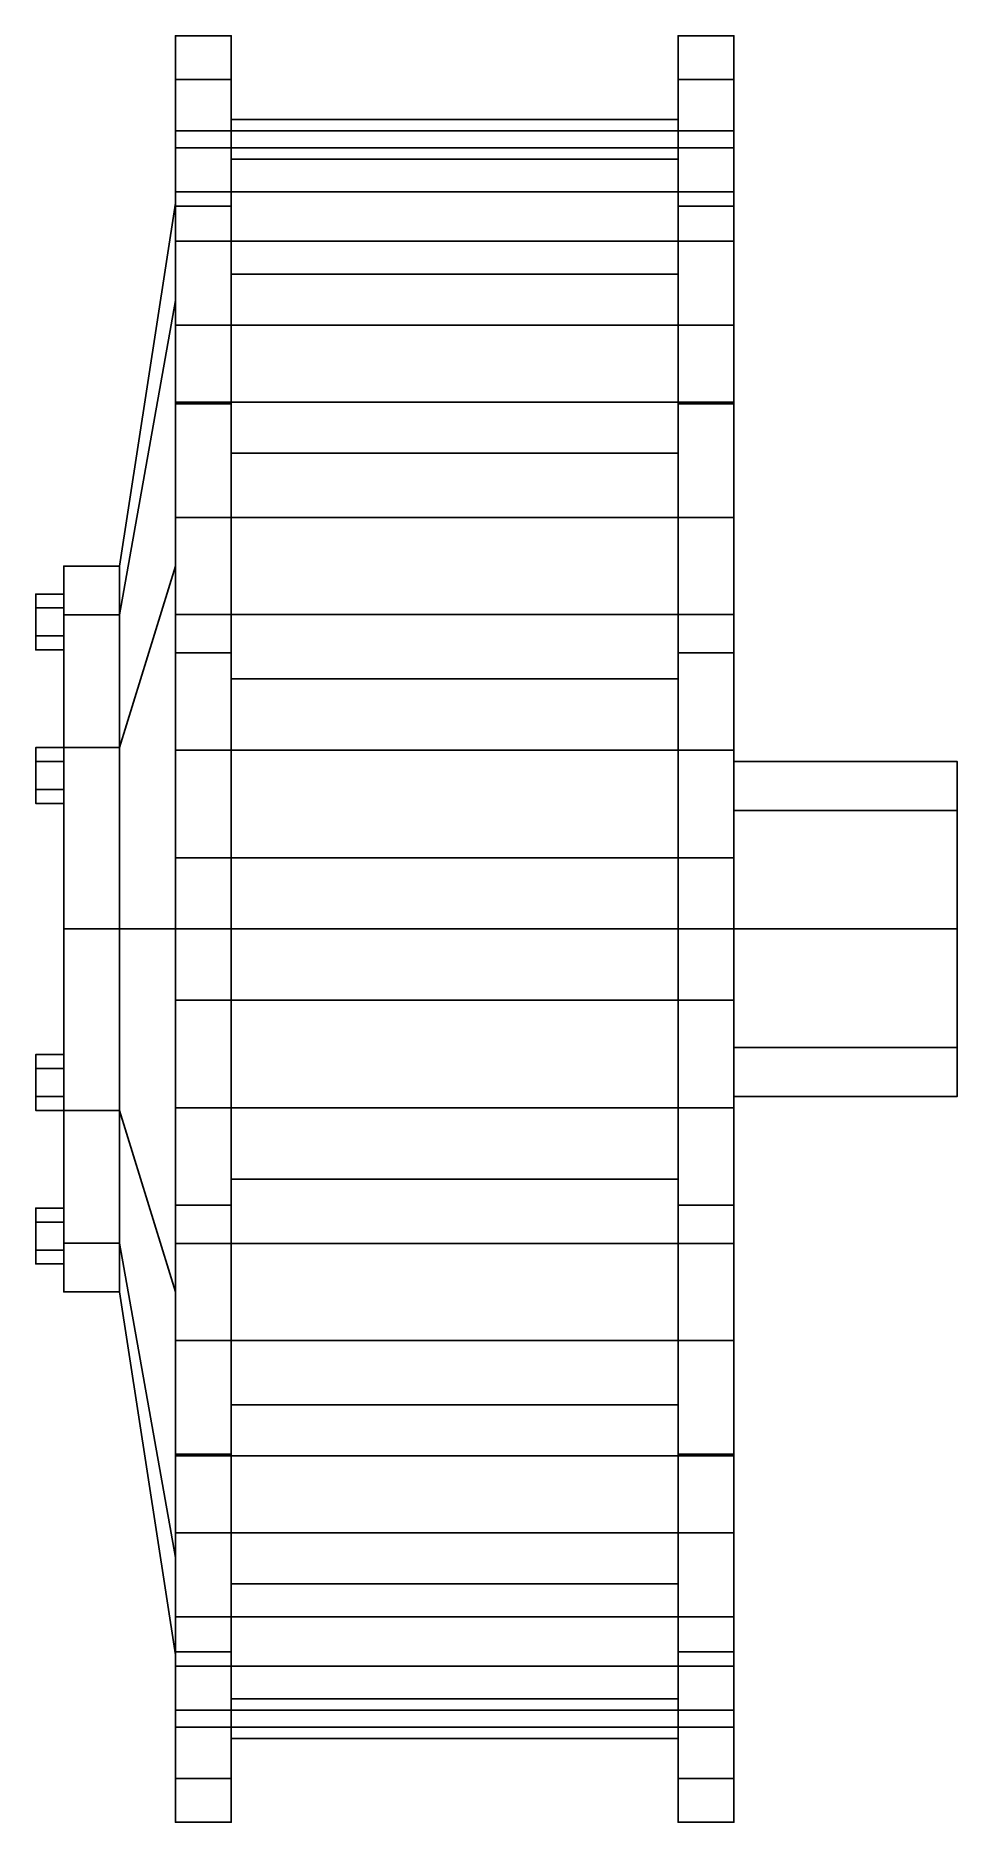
# Model space of a CAD drawing. Extents: x -0.98 to 0.98, y -0.32 to 0.32.
# Drawn here: x -0.98 to -0.65, y -0.32 to 0.32 of the extents above.
import ezdxf

# ---------------------------------------------------------------- set-up
doc = ezdxf.new("R2010")
doc.units = 0
doc.layers.add('WHEELS', color=2, linetype='CONTINUOUS')

msp = doc.modelspace()

# ---------------------------------------------------------------- linework, layer by layer
at = {"layer": 'WHEELS'}
for points in [[(-0.93, 0.28596, 0.02553), (-0.93, 0.32), (-0.93, 0.32), (-0.93, 0.28596, -0.02553)], [(-0.93, 0.32), (-0.93, 0.28596, 0.02553), (-0.91, 0.28596, 0.02553), (-0.91, 0.32)], [(-0.93, 0.28596, -0.02553), (-0.93, 0.32), (-0.91, 0.32), (-0.91, 0.28596, -0.02553)], [(-0.91, 0.29), (-0.91, 0.32), (-0.91, 0.32), (-0.91, 0.28596, 0.02553)], [(-0.91, 0.28596, -0.02553), (-0.91, 0.32), (-0.91, 0.32), (-0.91, 0.29)], [(-0.75, 0.29), (-0.75, 0.32), (-0.75, 0.32), (-0.75, 0.28596, -0.02553)], [(-0.75, 0.28596, 0.02553), (-0.75, 0.32), (-0.75, 0.32), (-0.75, 0.29)], [(-0.73, 0.32), (-0.73, 0.28596, -0.02553), (-0.75, 0.28596, -0.02553), (-0.75, 0.32)], [(-0.73, 0.28596, 0.02553), (-0.73, 0.32), (-0.75, 0.32), (-0.75, 0.28596, 0.02553)], [(-0.73, 0.28596, -0.02553), (-0.73, 0.32), (-0.73, 0.32), (-0.73, 0.28596, 0.02553)], [(-0.93, 0.26407, 0.11265), (-0.93, 0.30434, 0.09889), (-0.93, 0.30434, 0.09889), (-0.93, 0.27985, 0.06408)], [(-0.93, 0.27985, 0.06408), (-0.93, 0.30434, 0.09889), (-0.91, 0.30434, 0.09889), (-0.91, 0.27985, 0.06408)], [(-0.93, 0.27985, -0.06408), (-0.93, 0.30434, -0.09889), (-0.93, 0.30434, -0.09889), (-0.93, 0.26407, -0.11265)], [(-0.93, 0.30434, -0.09889), (-0.93, 0.27985, -0.06408), (-0.91, 0.27985, -0.06408), (-0.91, 0.30434, -0.09889)], [(-0.93, 0.26407, -0.11265), (-0.93, 0.30434, -0.09889), (-0.91, 0.30434, -0.09889), (-0.91, 0.26407, -0.11265)], [(-0.93, 0.30434, 0.09889), (-0.93, 0.26407, 0.11265), (-0.91, 0.26407, 0.11265), (-0.91, 0.30434, 0.09889)], [(-0.91, 0.27985, 0.06408), (-0.91, 0.30434, 0.09889), (-0.91, 0.30434, 0.09889), (-0.91, 0.27581, 0.08961)], [(-0.91, 0.27581, -0.08961), (-0.91, 0.30434, -0.09889), (-0.91, 0.30434, -0.09889), (-0.91, 0.27985, -0.06408)], [(-0.91, 0.26407, -0.11265), (-0.91, 0.30434, -0.09889), (-0.91, 0.30434, -0.09889), (-0.91, 0.27581, -0.08961)], [(-0.91, 0.27581, 0.08961), (-0.91, 0.30434, 0.09889), (-0.91, 0.30434, 0.09889), (-0.91, 0.26407, 0.11265)], [(-0.73, 0.30434, 0.09889), (-0.73, 0.27985, 0.06408), (-0.75, 0.27985, 0.06408), (-0.75, 0.30434, 0.09889)], [(-0.75, 0.27581, 0.08961), (-0.75, 0.30434, 0.09889), (-0.75, 0.30434, 0.09889), (-0.75, 0.27985, 0.06408)], [(-0.73, 0.27985, -0.06408), (-0.73, 0.30434, -0.09889), (-0.75, 0.30434, -0.09889), (-0.75, 0.27985, -0.06408)], [(-0.73, 0.30434, -0.09889), (-0.73, 0.26407, -0.11265), (-0.75, 0.26407, -0.11265), (-0.75, 0.30434, -0.09889)], [(-0.75, 0.27985, -0.06408), (-0.75, 0.30434, -0.09889), (-0.75, 0.30434, -0.09889), (-0.75, 0.27581, -0.08961)], [(-0.75, 0.27581, -0.08961), (-0.75, 0.30434, -0.09889), (-0.75, 0.30434, -0.09889), (-0.75, 0.26407, -0.11265)], [(-0.73, 0.26407, 0.11265), (-0.73, 0.30434, 0.09889), (-0.75, 0.30434, 0.09889), (-0.75, 0.26407, 0.11265)], [(-0.75, 0.26407, 0.11265), (-0.75, 0.30434, 0.09889), (-0.75, 0.30434, 0.09889), (-0.75, 0.27581, 0.08961)], [(-0.73, 0.27985, 0.06408), (-0.73, 0.30434, 0.09889), (-0.73, 0.30434, 0.09889), (-0.73, 0.26407, 0.11265)], [(-0.73, 0.26407, -0.11265), (-0.73, 0.30434, -0.09889), (-0.73, 0.30434, -0.09889), (-0.73, 0.27985, -0.06408)], [(-0.91, 0.28596, -0.02553), (-0.91, 0.29), (-0.75, 0.29), (-0.75, 0.28596, -0.02553)], [(-0.91, 0.29), (-0.91, 0.28596, 0.02553), (-0.75, 0.28596, 0.02553), (-0.75, 0.29)], [(-0.93, 0.26), (-0.93, 0.26), (-0.93, 0.28596, -0.02553), (-0.93, 0.27985, -0.06408)], [(-0.93, 0.28596, 0.02553), (-0.93, 0.28596, -0.02553), (-0.93, 0.28596, -0.02553), (-0.93, 0.26)], [(-0.93, 0.26), (-0.93, 0.26), (-0.93, 0.27985, 0.06408), (-0.93, 0.28596, 0.02553)], [(-0.93, 0.27985, -0.06408), (-0.93, 0.28596, -0.02553), (-0.91, 0.28596, -0.02553), (-0.91, 0.27985, -0.06408)], [(-0.93, 0.28596, 0.02553), (-0.93, 0.27985, 0.06408), (-0.91, 0.27985, 0.06408), (-0.91, 0.28596, 0.02553)], [(-0.91, 0.27985, -0.06408), (-0.91, 0.28596, -0.02553), (-0.75, 0.28596, -0.02553), (-0.75, 0.27985, -0.06408)], [(-0.91, 0.28596, 0.02553), (-0.91, 0.27985, 0.06408), (-0.75, 0.27985, 0.06408), (-0.75, 0.28596, 0.02553)], [(-0.75, 0.27985, -0.06408), (-0.75, 0.28596, -0.02553), (-0.73, 0.28596, -0.02553), (-0.73, 0.27985, -0.06408)], [(-0.75, 0.28596, 0.02553), (-0.75, 0.27985, 0.06408), (-0.73, 0.27985, 0.06408), (-0.73, 0.28596, 0.02553)], [(-0.73, 0.06), (-0.73, 0.06), (-0.73, 0.28596, -0.02553), (-0.73, 0.28596, 0.02553)], [(-0.73, 0.06), (-0.73, 0.06), (-0.73, 0.28596, 0.02553), (-0.73, 0.27985, 0.06408)], [(-0.73, 0.06), (-0.73, 0.06), (-0.73, 0.27985, -0.06408), (-0.73, 0.28596, -0.02553)], [(-0.93, 0.26407, 0.11265), (-0.93, 0.27985, 0.06408), (-0.93, 0.26), (-0.93, 0.22517, 0.13)], [(-0.93, 0.27985, -0.06408), (-0.93, 0.26407, -0.11265), (-0.93, 0.22517, -0.13), (-0.93, 0.26)], [(-0.91, 0.27985, 0.06408), (-0.91, 0.27581, 0.08961), (-0.75, 0.27581, 0.08961), (-0.75, 0.27985, 0.06408)], [(-0.91, 0.27581, -0.08961), (-0.91, 0.27985, -0.06408), (-0.75, 0.27985, -0.06408), (-0.75, 0.27581, -0.08961)], [(-0.91, 0.26407, -0.11265), (-0.91, 0.27581, -0.08961), (-0.75, 0.27581, -0.08961), (-0.75, 0.26407, -0.11265)], [(-0.91, 0.27581, 0.08961), (-0.91, 0.26407, 0.11265), (-0.75, 0.26407, 0.11265), (-0.75, 0.27581, 0.08961)], [(-0.73, 0.06), (-0.73, 0.06), (-0.73, 0.26407, -0.11265), (-0.73, 0.27985, -0.06408)], [(-0.73, 0.06), (-0.73, 0.06), (-0.73, 0.27985, 0.06408), (-0.73, 0.26407, 0.11265)], [(-0.93, 0.22517, -0.13), (-0.93, 0.22517, -0.13), (-0.93, 0.26407, -0.11265), (-0.93, 0.24635, -0.14742)], [(-0.93, 0.24635, -0.14742), (-0.93, 0.26407, -0.11265), (-0.91, 0.26407, -0.11265), (-0.91, 0.24635, -0.14742)], [(-0.93, 0.22517, 0.13), (-0.93, 0.22517, 0.13), (-0.93, 0.24635, 0.14742), (-0.93, 0.26407, 0.11265)], [(-0.93, 0.26407, 0.11265), (-0.93, 0.24635, 0.14742), (-0.91, 0.24635, 0.14742), (-0.91, 0.26407, 0.11265)], [(-0.91, 0.24635, -0.14742), (-0.91, 0.26407, -0.11265), (-0.75, 0.26407, -0.11265), (-0.75, 0.24635, -0.14742)], [(-0.91, 0.26407, 0.11265), (-0.91, 0.24635, 0.14742), (-0.75, 0.24635, 0.14742), (-0.75, 0.26407, 0.11265)], [(-0.75, 0.24635, -0.14742), (-0.75, 0.26407, -0.11265), (-0.73, 0.26407, -0.11265), (-0.73, 0.24635, -0.14742)], [(-0.75, 0.26407, 0.11265), (-0.75, 0.24635, 0.14742), (-0.73, 0.24635, 0.14742), (-0.73, 0.26407, 0.11265)], [(-0.73, 0.06), (-0.73, 0.06), (-0.73, 0.24635, -0.14742), (-0.73, 0.26407, -0.11265)], [(-0.73, 0.06), (-0.73, 0.06), (-0.73, 0.26407, 0.11265), (-0.73, 0.24635, 0.14742)], [(-0.93, 0.26), (-0.93, 0.22517, -0.13), (-0.95, 0.11258, -0.065), (-0.95, 0.13)], [(-0.93, 0.22517, 0.13), (-0.93, 0.26), (-0.95, 0.13), (-0.95, 0.11258, 0.065)], [(-0.93, 0.24635, -0.14742), (-0.93, 0.25889, -0.18809), (-0.93, 0.25889, -0.18809), (-0.93, 0.21634, -0.18874)], [(-0.93, 0.25889, -0.18809), (-0.93, 0.24635, -0.14742), (-0.91, 0.24635, -0.14742), (-0.91, 0.25889, -0.18809)], [(-0.93, 0.21634, -0.18874), (-0.93, 0.25889, -0.18809), (-0.91, 0.25889, -0.18809), (-0.91, 0.21634, -0.18874)], [(-0.93, 0.21634, 0.18874), (-0.93, 0.25889, 0.18809), (-0.93, 0.25889, 0.18809), (-0.93, 0.24635, 0.14742)], [(-0.93, 0.25889, 0.18809), (-0.93, 0.21634, 0.18874), (-0.91, 0.21634, 0.18874), (-0.91, 0.25889, 0.18809)], [(-0.93, 0.24635, 0.14742), (-0.93, 0.25889, 0.18809), (-0.91, 0.25889, 0.18809), (-0.91, 0.24635, 0.14742)], [(-0.91, 0.23461, -0.17046), (-0.91, 0.25889, -0.18809), (-0.91, 0.25889, -0.18809), (-0.91, 0.24635, -0.14742)], [(-0.91, 0.21634, -0.18874), (-0.91, 0.25889, -0.18809), (-0.91, 0.25889, -0.18809), (-0.91, 0.23461, -0.17046)], [(-0.91, 0.23461, 0.17046), (-0.91, 0.25889, 0.18809), (-0.91, 0.25889, 0.18809), (-0.91, 0.21634, 0.18874)], [(-0.91, 0.24635, 0.14742), (-0.91, 0.25889, 0.18809), (-0.91, 0.25889, 0.18809), (-0.91, 0.23461, 0.17046)], [(-0.73, 0.24635, -0.14742), (-0.73, 0.25889, -0.18809), (-0.75, 0.25889, -0.18809), (-0.75, 0.24635, -0.14742)], [(-0.75, 0.24635, -0.14742), (-0.75, 0.25889, -0.18809), (-0.75, 0.25889, -0.18809), (-0.75, 0.23461, -0.17046)], [(-0.75, 0.23461, -0.17046), (-0.75, 0.25889, -0.18809), (-0.75, 0.25889, -0.18809), (-0.75, 0.21634, -0.18874)], [(-0.73, 0.25889, -0.18809), (-0.73, 0.21634, -0.18874), (-0.75, 0.21634, -0.18874), (-0.75, 0.25889, -0.18809)], [(-0.73, 0.21634, 0.18874), (-0.73, 0.25889, 0.18809), (-0.75, 0.25889, 0.18809), (-0.75, 0.21634, 0.18874)], [(-0.73, 0.25889, 0.18809), (-0.73, 0.24635, 0.14742), (-0.75, 0.24635, 0.14742), (-0.75, 0.25889, 0.18809)], [(-0.75, 0.21634, 0.18874), (-0.75, 0.25889, 0.18809), (-0.75, 0.25889, 0.18809), (-0.75, 0.23461, 0.17046)], [(-0.75, 0.23461, 0.17046), (-0.75, 0.25889, 0.18809), (-0.75, 0.25889, 0.18809), (-0.75, 0.24635, 0.14742)], [(-0.73, 0.21634, -0.18874), (-0.73, 0.25889, -0.18809), (-0.73, 0.25889, -0.18809), (-0.73, 0.24635, -0.14742)], [(-0.73, 0.24635, 0.14742), (-0.73, 0.25889, 0.18809), (-0.73, 0.25889, 0.18809), (-0.73, 0.21634, 0.18874)], [(-0.93, 0.22517, -0.13), (-0.93, 0.24635, -0.14742), (-0.93, 0.24635, -0.14742), (-0.93, 0.21634, -0.18874)], [(-0.93, 0.22517, 0.13), (-0.93, 0.22517, 0.13), (-0.93, 0.21634, 0.18874), (-0.93, 0.24635, 0.14742)], [(-0.91, 0.23461, -0.17046), (-0.91, 0.24635, -0.14742), (-0.75, 0.24635, -0.14742), (-0.75, 0.23461, -0.17046)], [(-0.91, 0.24635, 0.14742), (-0.91, 0.23461, 0.17046), (-0.75, 0.23461, 0.17046), (-0.75, 0.24635, 0.14742)], [(-0.73, 0.06), (-0.73, 0.04243, -0.04243), (-0.73, 0.21634, -0.18874), (-0.73, 0.24635, -0.14742)], [(-0.73, 0.06), (-0.73, 0.06), (-0.73, 0.24635, 0.14742), (-0.73, 0.21634, 0.18874)], [(-0.91, 0.21634, -0.18874), (-0.91, 0.23461, -0.17046), (-0.75, 0.23461, -0.17046), (-0.75, 0.21634, -0.18874)], [(-0.91, 0.23461, 0.17046), (-0.91, 0.21634, 0.18874), (-0.75, 0.21634, 0.18874), (-0.75, 0.23461, 0.17046)], [(-0.93, 0.22517, -0.13), (-0.93, 0.13, -0.22517), (-0.95, 0.065, -0.11258), (-0.95, 0.11258, -0.065)], [(-0.93, 0.13, 0.22517), (-0.93, 0.22517, 0.13), (-0.95, 0.11258, 0.065), (-0.95, 0.065, 0.11258)], [(-0.93, 0.13, -0.22517), (-0.93, 0.22517, -0.13), (-0.93, 0.21634, -0.18874), (-0.93, 0.18874, -0.21634)], [(-0.93, 0.22517, 0.13), (-0.93, 0.13, 0.22517), (-0.93, 0.18874, 0.21634), (-0.93, 0.21634, 0.18874)], [(-0.93, 0.18874, -0.21634), (-0.93, 0.21634, -0.18874), (-0.91, 0.21634, -0.18874), (-0.91, 0.18874, -0.21634)], [(-0.93, 0.21634, 0.18874), (-0.93, 0.18874, 0.21634), (-0.91, 0.18874, 0.21634), (-0.91, 0.21634, 0.18874)], [(-0.91, 0.18874, -0.21634), (-0.91, 0.21634, -0.18874), (-0.75, 0.21634, -0.18874), (-0.75, 0.18874, -0.21634)], [(-0.91, 0.21634, 0.18874), (-0.91, 0.18874, 0.21634), (-0.75, 0.18874, 0.21634), (-0.75, 0.21634, 0.18874)], [(-0.75, 0.18874, -0.21634), (-0.75, 0.21634, -0.18874), (-0.73, 0.21634, -0.18874), (-0.73, 0.18874, -0.21634)], [(-0.75, 0.21634, 0.18874), (-0.75, 0.18874, 0.21634), (-0.73, 0.18874, 0.21634), (-0.73, 0.21634, 0.18874)], [(-0.73, 0.04243, -0.04243), (-0.73, 0, -0.06), (-0.73, 0.18874, -0.21634), (-0.73, 0.21634, -0.18874)], [(-0.73, 0.04243, 0.04243), (-0.73, 0.06), (-0.73, 0.21634, 0.18874), (-0.73, 0.18874, 0.21634)], [(-0.93, 0.13, -0.22517), (-0.93, 0.13, -0.22517), (-0.93, 0.18874, -0.21634), (-0.93, 0.14742, -0.24635)], [(-0.93, 0.18874, -0.21634), (-0.93, 0.18809, -0.25889), (-0.93, 0.18809, -0.25889), (-0.93, 0.14742, -0.24635)], [(-0.93, 0.18809, -0.25889), (-0.93, 0.18874, -0.21634), (-0.91, 0.18874, -0.21634), (-0.91, 0.18809, -0.25889)], [(-0.93, 0.13, 0.22517), (-0.93, 0.14742, 0.24635), (-0.93, 0.14742, 0.24635), (-0.93, 0.18874, 0.21634)], [(-0.93, 0.14742, 0.24635), (-0.93, 0.18809, 0.25889), (-0.93, 0.18809, 0.25889), (-0.93, 0.18874, 0.21634)], [(-0.93, 0.18874, 0.21634), (-0.93, 0.18809, 0.25889), (-0.91, 0.18809, 0.25889), (-0.91, 0.18874, 0.21634)], [(-0.93, 0.14742, -0.24635), (-0.93, 0.18809, -0.25889), (-0.91, 0.18809, -0.25889), (-0.91, 0.14742, -0.24635)], [(-0.93, 0.18809, 0.25889), (-0.93, 0.14742, 0.24635), (-0.91, 0.14742, 0.24635), (-0.91, 0.18809, 0.25889)], [(-0.91, 0.17046, -0.23461), (-0.91, 0.18874, -0.21634), (-0.75, 0.18874, -0.21634), (-0.75, 0.17046, -0.23461)], [(-0.91, 0.17046, -0.23461), (-0.91, 0.18809, -0.25889), (-0.91, 0.18809, -0.25889), (-0.91, 0.18874, -0.21634)], [(-0.91, 0.18874, 0.21634), (-0.91, 0.17046, 0.23461), (-0.75, 0.17046, 0.23461), (-0.75, 0.18874, 0.21634)], [(-0.91, 0.18874, 0.21634), (-0.91, 0.18809, 0.25889), (-0.91, 0.18809, 0.25889), (-0.91, 0.17046, 0.23461)], [(-0.91, 0.14742, -0.24635), (-0.91, 0.18809, -0.25889), (-0.91, 0.18809, -0.25889), (-0.91, 0.17046, -0.23461)], [(-0.91, 0.17046, 0.23461), (-0.91, 0.18809, 0.25889), (-0.91, 0.18809, 0.25889), (-0.91, 0.14742, 0.24635)], [(-0.73, 0.18874, -0.21634), (-0.73, 0.18809, -0.25889), (-0.75, 0.18809, -0.25889), (-0.75, 0.18874, -0.21634)], [(-0.75, 0.18874, -0.21634), (-0.75, 0.18809, -0.25889), (-0.75, 0.18809, -0.25889), (-0.75, 0.17046, -0.23461)], [(-0.73, 0.18809, 0.25889), (-0.73, 0.18874, 0.21634), (-0.75, 0.18874, 0.21634), (-0.75, 0.18809, 0.25889)], [(-0.75, 0.17046, 0.23461), (-0.75, 0.18809, 0.25889), (-0.75, 0.18809, 0.25889), (-0.75, 0.18874, 0.21634)], [(-0.73, 0.18809, -0.25889), (-0.73, 0.14742, -0.24635), (-0.75, 0.14742, -0.24635), (-0.75, 0.18809, -0.25889)], [(-0.75, 0.17046, -0.23461), (-0.75, 0.18809, -0.25889), (-0.75, 0.18809, -0.25889), (-0.75, 0.14742, -0.24635)], [(-0.73, 0.14742, 0.24635), (-0.73, 0.18809, 0.25889), (-0.75, 0.18809, 0.25889), (-0.75, 0.14742, 0.24635)], [(-0.75, 0.14742, 0.24635), (-0.75, 0.18809, 0.25889), (-0.75, 0.18809, 0.25889), (-0.75, 0.17046, 0.23461)], [(-0.73, 0, -0.06), (-0.73, 0, -0.06), (-0.73, 0.14742, -0.24635), (-0.73, 0.18874, -0.21634)], [(-0.73, 0.14742, -0.24635), (-0.73, 0.18809, -0.25889), (-0.73, 0.18809, -0.25889), (-0.73, 0.18874, -0.21634)], [(-0.73, 0, 0.06), (-0.73, 0.04243, 0.04243), (-0.73, 0.18874, 0.21634), (-0.73, 0.14742, 0.24635)], [(-0.73, 0.18874, 0.21634), (-0.73, 0.18809, 0.25889), (-0.73, 0.18809, 0.25889), (-0.73, 0.14742, 0.24635)], [(-0.91, 0.14742, -0.24635), (-0.91, 0.17046, -0.23461), (-0.75, 0.17046, -0.23461), (-0.75, 0.14742, -0.24635)], [(-0.91, 0.17046, 0.23461), (-0.91, 0.14742, 0.24635), (-0.75, 0.14742, 0.24635), (-0.75, 0.17046, 0.23461)], [(-0.93, 0.13, -0.22517), (-0.93, 0.13, -0.22517), (-0.93, 0.14742, -0.24635), (-0.93, 0.11265, -0.26407)], [(-0.93, 0.11265, -0.26407), (-0.93, 0.14742, -0.24635), (-0.91, 0.14742, -0.24635), (-0.91, 0.11265, -0.26407)], [(-0.93, 0.13, 0.22517), (-0.93, 0.13, 0.22517), (-0.93, 0.11265, 0.26407), (-0.93, 0.14742, 0.24635)], [(-0.93, 0.14742, 0.24635), (-0.93, 0.11265, 0.26407), (-0.91, 0.11265, 0.26407), (-0.91, 0.14742, 0.24635)], [(-0.91, 0.11265, -0.26407), (-0.91, 0.14742, -0.24635), (-0.75, 0.14742, -0.24635), (-0.75, 0.11265, -0.26407)], [(-0.91, 0.14742, 0.24635), (-0.91, 0.11265, 0.26407), (-0.75, 0.11265, 0.26407), (-0.75, 0.14742, 0.24635)], [(-0.75, 0.11265, -0.26407), (-0.75, 0.14742, -0.24635), (-0.73, 0.14742, -0.24635), (-0.73, 0.11265, -0.26407)], [(-0.75, 0.14742, 0.24635), (-0.75, 0.11265, 0.26407), (-0.73, 0.11265, 0.26407), (-0.73, 0.14742, 0.24635)], [(-0.73, 0, -0.06), (-0.73, 0, -0.06), (-0.73, 0.11265, -0.26407), (-0.73, 0.14742, -0.24635)], [(-0.73, 0, 0.06), (-0.73, 0, 0.06), (-0.73, 0.14742, 0.24635), (-0.73, 0.11265, 0.26407)], [(-0.97, 0.13), (-0.97, 0.11258, -0.065), (-0.97, 0.115, -0.00866), (-0.97, 0.12)], [(-0.97, 0.11258, 0.065), (-0.97, 0.13), (-0.97, 0.12), (-0.97, 0.115, 0.00866)], [(-0.95, 0.13), (-0.95, 0.11258, -0.065), (-0.97, 0.11258, -0.065), (-0.97, 0.13)], [(-0.95, 0.11258, 0.065), (-0.95, 0.13), (-0.97, 0.13), (-0.97, 0.11258, 0.065)], [(-0.93, 0.13, -0.22517), (-0.93, 0, -0.26), (-0.95, 0, -0.13), (-0.95, 0.065, -0.11258)], [(-0.93, 0, 0.26), (-0.93, 0.13, 0.22517), (-0.95, 0.065, 0.11258), (-0.95, 0, 0.13)], [(-0.93, 0.11265, -0.26407), (-0.93, 0.06408, -0.27985), (-0.93, 0, -0.26), (-0.93, 0.13, -0.22517)], [(-0.93, 0.06408, 0.27985), (-0.93, 0.11265, 0.26407), (-0.93, 0.13, 0.22517), (-0.93, 0, 0.26)], [(-0.97, 0.12), (-0.97, 0.115, -0.00866), (-0.98, 0.115, -0.00866), (-0.98, 0.12)], [(-0.97, 0.115, 0.00866), (-0.97, 0.12), (-0.98, 0.12), (-0.98, 0.115, 0.00866)], [(-0.98, 0.115, -0.00866), (-0.98, 0.105, -0.00866), (-0.98, 0.1), (-0.98, 0.12)], [(-0.98, 0.12), (-0.98, 0.1), (-0.98, 0.105, 0.00866), (-0.98, 0.115, 0.00866)], [(-0.97, 0.115, -0.00866), (-0.97, 0.105, -0.00866), (-0.98, 0.105, -0.00866), (-0.98, 0.115, -0.00866)], [(-0.97, 0.105, 0.00866), (-0.97, 0.115, 0.00866), (-0.98, 0.115, 0.00866), (-0.98, 0.105, 0.00866)], [(-0.97, 0.065, 0.09526), (-0.97, 0.11258, 0.065), (-0.97, 0.11258, 0.065), (-0.97, 0.115, 0.00866)], [(-0.97, 0.06, 0.0866), (-0.97, 0.065, 0.09526), (-0.97, 0.115, 0.00866), (-0.97, 0.105, 0.00866)], [(-0.97, 0.105, -0.00866), (-0.97, 0.115, -0.00866), (-0.97, 0.065, -0.09526), (-0.97, 0.06, -0.0866)], [(-0.97, 0.115, -0.00866), (-0.97, 0.11258, -0.065), (-0.97, 0.11258, -0.065), (-0.97, 0.065, -0.09526)], [(-0.97, 0.065, 0.11258), (-0.97, 0.11258, 0.065), (-0.97, 0.065, 0.09526), (-0.97, 0.06, 0.10392)], [(-0.95, 0.065, 0.11258), (-0.95, 0.11258, 0.065), (-0.97, 0.11258, 0.065), (-0.97, 0.065, 0.11258)], [(-0.97, 0.11258, -0.065), (-0.97, 0.065, -0.11258), (-0.97, 0.06, -0.10392), (-0.97, 0.065, -0.09526)], [(-0.95, 0.11258, -0.065), (-0.95, 0.065, -0.11258), (-0.97, 0.065, -0.11258), (-0.97, 0.11258, -0.065)], [(-0.93, 0.11265, -0.26407), (-0.93, 0.09889, -0.30434), (-0.93, 0.09889, -0.30434), (-0.93, 0.06408, -0.27985)], [(-0.93, 0.09889, -0.30434), (-0.93, 0.11265, -0.26407), (-0.91, 0.11265, -0.26407), (-0.91, 0.09889, -0.30434)], [(-0.93, 0.06408, 0.27985), (-0.93, 0.09889, 0.30434), (-0.93, 0.09889, 0.30434), (-0.93, 0.11265, 0.26407)], [(-0.93, 0.11265, 0.26407), (-0.93, 0.09889, 0.30434), (-0.91, 0.09889, 0.30434), (-0.91, 0.11265, 0.26407)], [(-0.91, 0.08961, -0.27581), (-0.91, 0.11265, -0.26407), (-0.75, 0.11265, -0.26407), (-0.75, 0.08961, -0.27581)], [(-0.91, 0.08961, -0.27581), (-0.91, 0.09889, -0.30434), (-0.91, 0.09889, -0.30434), (-0.91, 0.11265, -0.26407)], [(-0.91, 0.11265, 0.26407), (-0.91, 0.08961, 0.27581), (-0.75, 0.08961, 0.27581), (-0.75, 0.11265, 0.26407)], [(-0.91, 0.11265, 0.26407), (-0.91, 0.09889, 0.30434), (-0.91, 0.09889, 0.30434), (-0.91, 0.08961, 0.27581)], [(-0.73, 0.11265, -0.26407), (-0.73, 0.09889, -0.30434), (-0.75, 0.09889, -0.30434), (-0.75, 0.11265, -0.26407)], [(-0.75, 0.11265, -0.26407), (-0.75, 0.09889, -0.30434), (-0.75, 0.09889, -0.30434), (-0.75, 0.08961, -0.27581)], [(-0.73, 0.09889, 0.30434), (-0.73, 0.11265, 0.26407), (-0.75, 0.11265, 0.26407), (-0.75, 0.09889, 0.30434)], [(-0.75, 0.08961, 0.27581), (-0.75, 0.09889, 0.30434), (-0.75, 0.09889, 0.30434), (-0.75, 0.11265, 0.26407)], [(-0.73, 0, -0.06), (-0.73, 0, -0.06), (-0.73, 0.06408, -0.27985), (-0.73, 0.11265, -0.26407)], [(-0.73, 0.06408, -0.27985), (-0.73, 0.09889, -0.30434), (-0.73, 0.09889, -0.30434), (-0.73, 0.11265, -0.26407)], [(-0.73, 0, 0.06), (-0.73, 0, 0.06), (-0.73, 0.11265, 0.26407), (-0.73, 0.06408, 0.27985)], [(-0.73, 0.11265, 0.26407), (-0.73, 0.09889, 0.30434), (-0.73, 0.09889, 0.30434), (-0.73, 0.06408, 0.27985)], [(-0.97, 0.105, -0.00866), (-0.97, 0.1), (-0.98, 0.1), (-0.98, 0.105, -0.00866)], [(-0.97, 0.1), (-0.97, 0.105, 0.00866), (-0.98, 0.105, 0.00866), (-0.98, 0.1)], [(-0.97, 0.05, 0.0866), (-0.97, 0.06, 0.0866), (-0.97, 0.105, 0.00866), (-0.97, 0.1)], [(-0.97, 0.1), (-0.97, 0.105, -0.00866), (-0.97, 0.06, -0.0866), (-0.97, 0.05, -0.0866)], [(-0.97, -0.1), (-0.97, -0.05, 0.0866), (-0.97, 0.05, 0.0866), (-0.97, 0.1)], [(-0.97, -0.05, -0.0866), (-0.97, -0.1), (-0.97, 0.1), (-0.97, 0.05, -0.0866)], [(-0.93, 0.06408, -0.27985), (-0.93, 0.09889, -0.30434), (-0.91, 0.09889, -0.30434), (-0.91, 0.06408, -0.27985)], [(-0.93, 0.09889, 0.30434), (-0.93, 0.06408, 0.27985), (-0.91, 0.06408, 0.27985), (-0.91, 0.09889, 0.30434)], [(-0.91, 0.06408, -0.27985), (-0.91, 0.09889, -0.30434), (-0.91, 0.09889, -0.30434), (-0.91, 0.08961, -0.27581)], [(-0.91, 0.08961, 0.27581), (-0.91, 0.09889, 0.30434), (-0.91, 0.09889, 0.30434), (-0.91, 0.06408, 0.27985)], [(-0.73, 0.09889, -0.30434), (-0.73, 0.06408, -0.27985), (-0.75, 0.06408, -0.27985), (-0.75, 0.09889, -0.30434)], [(-0.75, 0.08961, -0.27581), (-0.75, 0.09889, -0.30434), (-0.75, 0.09889, -0.30434), (-0.75, 0.06408, -0.27985)], [(-0.73, 0.06408, 0.27985), (-0.73, 0.09889, 0.30434), (-0.75, 0.09889, 0.30434), (-0.75, 0.06408, 0.27985)], [(-0.75, 0.06408, 0.27985), (-0.75, 0.09889, 0.30434), (-0.75, 0.09889, 0.30434), (-0.75, 0.08961, 0.27581)], [(-0.91, 0.06408, -0.27985), (-0.91, 0.08961, -0.27581), (-0.75, 0.08961, -0.27581), (-0.75, 0.06408, -0.27985)], [(-0.91, 0.08961, 0.27581), (-0.91, 0.06408, 0.27985), (-0.75, 0.06408, 0.27985), (-0.75, 0.08961, 0.27581)], [(-0.97, 0.06, -0.0866), (-0.97, 0.065, -0.09526), (-0.98, 0.065, -0.09526), (-0.98, 0.06, -0.0866)], [(-0.97, 0.065, -0.09526), (-0.97, 0.06, -0.10392), (-0.98, 0.06, -0.10392), (-0.98, 0.065, -0.09526)], [(-0.98, 0.06, -0.10392), (-0.98, 0.05, -0.0866), (-0.98, 0.06, -0.0866), (-0.98, 0.065, -0.09526)], [(-0.97, 0.06, 0.10392), (-0.97, 0.065, 0.09526), (-0.98, 0.065, 0.09526), (-0.98, 0.06, 0.10392)], [(-0.97, 0.065, 0.09526), (-0.97, 0.06, 0.0866), (-0.98, 0.06, 0.0866), (-0.98, 0.065, 0.09526)], [(-0.98, 0.065, 0.09526), (-0.98, 0.06, 0.0866), (-0.98, 0.05, 0.0866), (-0.98, 0.06, 0.10392)], [(-0.97, 0.065, -0.11258), (-0.97, 0, -0.13), (-0.97, 0.05, -0.10392), (-0.97, 0.06, -0.10392)], [(-0.95, 0.065, -0.11258), (-0.95, 0, -0.13), (-0.97, 0, -0.13), (-0.97, 0.065, -0.11258)], [(-0.97, 0, 0.13), (-0.97, 0.065, 0.11258), (-0.97, 0.06, 0.10392), (-0.97, 0.05, 0.10392)], [(-0.95, 0, 0.13), (-0.95, 0.065, 0.11258), (-0.97, 0.065, 0.11258), (-0.97, 0, 0.13)], [(-0.93, 0, -0.26), (-0.93, 0, -0.26), (-0.93, 0.06408, -0.27985), (-0.93, 0.02553, -0.28596)], [(-0.93, 0.02553, -0.28596), (-0.93, 0.06408, -0.27985), (-0.91, 0.06408, -0.27985), (-0.91, 0.02553, -0.28596)], [(-0.93, 0, 0.26), (-0.93, 0, 0.26), (-0.93, 0.02553, 0.28596), (-0.93, 0.06408, 0.27985)], [(-0.93, 0.06408, 0.27985), (-0.93, 0.02553, 0.28596), (-0.91, 0.02553, 0.28596), (-0.91, 0.06408, 0.27985)], [(-0.91, 0.02553, -0.28596), (-0.91, 0.06408, -0.27985), (-0.75, 0.06408, -0.27985), (-0.75, 0.02553, -0.28596)], [(-0.91, 0.06408, 0.27985), (-0.91, 0.02553, 0.28596), (-0.75, 0.02553, 0.28596), (-0.75, 0.06408, 0.27985)], [(-0.75, 0.02553, -0.28596), (-0.75, 0.06408, -0.27985), (-0.73, 0.06408, -0.27985), (-0.73, 0.02553, -0.28596)], [(-0.75, 0.06408, 0.27985), (-0.75, 0.02553, 0.28596), (-0.73, 0.02553, 0.28596), (-0.73, 0.06408, 0.27985)], [(-0.73, 0, -0.06), (-0.73, 0, -0.06), (-0.73, 0.02553, -0.28596), (-0.73, 0.06408, -0.27985)], [(-0.73, 0, 0.06), (-0.73, 0, 0.06), (-0.73, 0.06408, 0.27985), (-0.73, 0.02553, 0.28596)], [(-0.97, 0.06, -0.10392), (-0.97, 0.05, -0.10392), (-0.98, 0.05, -0.10392), (-0.98, 0.06, -0.10392)], [(-0.97, 0.05, -0.0866), (-0.97, 0.06, -0.0866), (-0.98, 0.06, -0.0866), (-0.98, 0.05, -0.0866)], [(-0.98, 0.05, -0.10392), (-0.98, 0.045, -0.09526), (-0.98, 0.05, -0.0866), (-0.98, 0.06, -0.10392)], [(-0.97, 0.06, 0.0866), (-0.97, 0.05, 0.0866), (-0.98, 0.05, 0.0866), (-0.98, 0.06, 0.0866)], [(-0.97, 0.05, 0.10392), (-0.97, 0.06, 0.10392), (-0.98, 0.06, 0.10392), (-0.98, 0.05, 0.10392)], [(-0.98, 0.06, 0.10392), (-0.98, 0.05, 0.0866), (-0.98, 0.045, 0.09526), (-0.98, 0.05, 0.10392)], [(-0.65, 0.06), (-0.65, 0.04243, -0.04243), (-0.73, 0.04243, -0.04243), (-0.73, 0.06)], [(-0.65, 0.04243, 0.04243), (-0.65, 0.06), (-0.73, 0.06), (-0.73, 0.04243, 0.04243)], [(-0.97, 0.05, -0.10392), (-0.97, 0.045, -0.09526), (-0.98, 0.045, -0.09526), (-0.98, 0.05, -0.10392)], [(-0.97, 0.045, -0.09526), (-0.97, 0.05, -0.0866), (-0.98, 0.05, -0.0866), (-0.98, 0.045, -0.09526)], [(-0.97, 0.05, 0.0866), (-0.97, 0.045, 0.09526), (-0.98, 0.045, 0.09526), (-0.98, 0.05, 0.0866)], [(-0.97, 0.045, 0.09526), (-0.97, 0.05, 0.10392), (-0.98, 0.05, 0.10392), (-0.98, 0.045, 0.09526)], [(-0.97, 0.045, -0.09526), (-0.97, 0.05, -0.10392), (-0.97, -0.05, -0.10392), (-0.97, -0.045, -0.09526)], [(-0.97, 0.05, -0.0866), (-0.97, 0.045, -0.09526), (-0.97, -0.045, -0.09526), (-0.97, -0.05, -0.0866)], [(-0.97, 0.05, -0.10392), (-0.97, 0, -0.13), (-0.97, 0, -0.13), (-0.97, -0.05, -0.10392)], [(-0.97, -0.045, 0.09526), (-0.97, -0.05, 0.10392), (-0.97, 0.05, 0.10392), (-0.97, 0.045, 0.09526)], [(-0.97, -0.05, 0.0866), (-0.97, -0.045, 0.09526), (-0.97, 0.045, 0.09526), (-0.97, 0.05, 0.0866)], [(-0.97, -0.05, 0.10392), (-0.97, 0, 0.13), (-0.97, 0, 0.13), (-0.97, 0.05, 0.10392)], [(-0.65, 0.04243, -0.04243), (-0.65, 0, -0.06), (-0.73, 0, -0.06), (-0.73, 0.04243, -0.04243)], [(-0.65, 0, 0.06), (-0.65, 0.04243, 0.04243), (-0.73, 0.04243, 0.04243), (-0.73, 0, 0.06)], [(-0.93, 0.02553, -0.28596), (-0.93, -0.02553, -0.28596), (-0.93, -0.02553, -0.28596), (-0.93, 0, -0.26)], [(-0.93, 0.02553, -0.28596), (-0.93, 0, -0.32), (-0.93, 0, -0.32), (-0.93, -0.02553, -0.28596)], [(-0.93, 0, -0.32), (-0.93, 0.02553, -0.28596), (-0.91, 0.02553, -0.28596), (-0.91, 0, -0.32)], [(-0.93, -0.02553, 0.28596), (-0.93, 0.02553, 0.28596), (-0.93, 0.02553, 0.28596), (-0.93, 0, 0.26)], [(-0.93, -0.02553, 0.28596), (-0.93, 0, 0.32), (-0.93, 0, 0.32), (-0.93, 0.02553, 0.28596)], [(-0.93, 0.02553, 0.28596), (-0.93, 0, 0.32), (-0.91, 0, 0.32), (-0.91, 0.02553, 0.28596)], [(-0.91, 0, -0.29), (-0.91, 0.02553, -0.28596), (-0.75, 0.02553, -0.28596), (-0.75, 0, -0.29)], [(-0.91, 0, -0.29), (-0.91, 0, -0.32), (-0.91, 0, -0.32), (-0.91, 0.02553, -0.28596)], [(-0.91, 0.02553, 0.28596), (-0.91, 0, 0.29), (-0.75, 0, 0.29), (-0.75, 0.02553, 0.28596)], [(-0.91, 0.02553, 0.28596), (-0.91, 0, 0.32), (-0.91, 0, 0.32), (-0.91, 0, 0.29)], [(-0.73, 0.02553, -0.28596), (-0.73, 0, -0.32), (-0.75, 0, -0.32), (-0.75, 0.02553, -0.28596)], [(-0.75, 0.02553, -0.28596), (-0.75, 0, -0.32), (-0.75, 0, -0.32), (-0.75, 0, -0.29)], [(-0.73, 0, 0.32), (-0.73, 0.02553, 0.28596), (-0.75, 0.02553, 0.28596), (-0.75, 0, 0.32)], [(-0.75, 0, 0.29), (-0.75, 0, 0.32), (-0.75, 0, 0.32), (-0.75, 0.02553, 0.28596)], [(-0.73, 0, -0.06), (-0.73, 0, -0.06), (-0.73, -0.02553, -0.28596), (-0.73, 0.02553, -0.28596)], [(-0.73, -0.02553, -0.28596), (-0.73, 0, -0.32), (-0.73, 0, -0.32), (-0.73, 0.02553, -0.28596)], [(-0.73, 0, 0.06), (-0.73, 0, 0.06), (-0.73, 0.02553, 0.28596), (-0.73, -0.02553, 0.28596)], [(-0.73, 0.02553, 0.28596), (-0.73, 0, 0.32), (-0.73, 0, 0.32), (-0.73, -0.02553, 0.28596)], [(-0.97, 0, -0.13), (-0.97, -0.065, -0.11258), (-0.97, -0.06, -0.10392), (-0.97, -0.05, -0.10392)], [(-0.73, 0, -0.32), (-0.73, -0.02553, -0.28596), (-0.75, -0.02553, -0.28596), (-0.75, 0, -0.32)], [(-0.75, 0, -0.29), (-0.75, 0, -0.32), (-0.75, 0, -0.32), (-0.75, -0.02553, -0.28596)], [(-0.95, 0, -0.13), (-0.95, -0.065, -0.11258), (-0.97, -0.065, -0.11258), (-0.97, 0, -0.13)], [(-0.97, -0.065, 0.11258), (-0.97, 0, 0.13), (-0.97, -0.05, 0.10392), (-0.97, -0.06, 0.10392)], [(-0.95, -0.065, 0.11258), (-0.95, 0, 0.13), (-0.97, 0, 0.13), (-0.97, -0.065, 0.11258)], [(-0.93, 0, -0.26), (-0.93, -0.13, -0.22517), (-0.95, -0.065, -0.11258), (-0.95, 0, -0.13)], [(-0.93, -0.13, 0.22517), (-0.93, 0, 0.26), (-0.95, 0, 0.13), (-0.95, -0.065, 0.11258)], [(-0.93, 0, -0.26), (-0.93, 0, -0.26), (-0.93, -0.02553, -0.28596), (-0.93, -0.06408, -0.27985)], [(-0.93, -0.06408, -0.27985), (-0.93, -0.11265, -0.26407), (-0.93, -0.13, -0.22517), (-0.93, 0, -0.26)], [(-0.93, -0.02553, -0.28596), (-0.93, 0, -0.32), (-0.91, 0, -0.32), (-0.91, -0.02553, -0.28596)], [(-0.93, -0.11265, 0.26407), (-0.93, -0.06408, 0.27985), (-0.93, 0, 0.26), (-0.93, -0.13, 0.22517)], [(-0.93, 0, 0.26), (-0.93, 0, 0.26), (-0.93, -0.06408, 0.27985), (-0.93, -0.02553, 0.28596)], [(-0.93, 0, 0.32), (-0.93, -0.02553, 0.28596), (-0.91, -0.02553, 0.28596), (-0.91, 0, 0.32)], [(-0.91, -0.02553, -0.28596), (-0.91, 0, -0.29), (-0.75, 0, -0.29), (-0.75, -0.02553, -0.28596)], [(-0.91, -0.02553, -0.28596), (-0.91, 0, -0.32), (-0.91, 0, -0.32), (-0.91, 0, -0.29)], [(-0.91, 0, 0.29), (-0.91, -0.02553, 0.28596), (-0.75, -0.02553, 0.28596), (-0.75, 0, 0.29)], [(-0.91, 0, 0.29), (-0.91, 0, 0.32), (-0.91, 0, 0.32), (-0.91, -0.02553, 0.28596)], [(-0.73, -0.02553, 0.28596), (-0.73, 0, 0.32), (-0.75, 0, 0.32), (-0.75, -0.02553, 0.28596)], [(-0.75, -0.02553, 0.28596), (-0.75, 0, 0.32), (-0.75, 0, 0.32), (-0.75, 0, 0.29)], [(-0.73, 0, -0.06), (-0.73, -0.04243, -0.04243), (-0.73, -0.18874, -0.21634), (-0.73, -0.14742, -0.24635)], [(-0.73, 0, -0.06), (-0.73, 0, -0.06), (-0.73, -0.14742, -0.24635), (-0.73, -0.11265, -0.26407)], [(-0.73, 0, -0.06), (-0.73, 0, -0.06), (-0.73, -0.11265, -0.26407), (-0.73, -0.06408, -0.27985)], [(-0.73, 0, -0.06), (-0.73, 0, -0.06), (-0.73, -0.06408, -0.27985), (-0.73, -0.02553, -0.28596)], [(-0.73, 0, 0.06), (-0.73, 0, 0.06), (-0.73, -0.14742, 0.24635), (-0.73, -0.18874, 0.21634)], [(-0.73, -0.04243, 0.04243), (-0.73, 0, 0.06), (-0.73, -0.18874, 0.21634), (-0.73, -0.21634, 0.18874)], [(-0.73, 0, 0.06), (-0.73, 0, 0.06), (-0.73, -0.02553, 0.28596), (-0.73, -0.06408, 0.27985)], [(-0.73, 0, 0.06), (-0.73, 0, 0.06), (-0.73, -0.06408, 0.27985), (-0.73, -0.11265, 0.26407)], [(-0.73, 0, 0.06), (-0.73, 0, 0.06), (-0.73, -0.11265, 0.26407), (-0.73, -0.14742, 0.24635)], [(-0.65, 0, -0.06), (-0.65, -0.04243, -0.04243), (-0.73, -0.04243, -0.04243), (-0.73, 0, -0.06)], [(-0.65, -0.04243, 0.04243), (-0.65, 0, 0.06), (-0.73, 0, 0.06), (-0.73, -0.04243, 0.04243)], [(-0.93, -0.06408, -0.27985), (-0.93, -0.02553, -0.28596), (-0.91, -0.02553, -0.28596), (-0.91, -0.06408, -0.27985)], [(-0.93, -0.02553, 0.28596), (-0.93, -0.06408, 0.27985), (-0.91, -0.06408, 0.27985), (-0.91, -0.02553, 0.28596)], [(-0.91, -0.06408, -0.27985), (-0.91, -0.02553, -0.28596), (-0.75, -0.02553, -0.28596), (-0.75, -0.06408, -0.27985)], [(-0.91, -0.02553, 0.28596), (-0.91, -0.06408, 0.27985), (-0.75, -0.06408, 0.27985), (-0.75, -0.02553, 0.28596)], [(-0.75, -0.06408, -0.27985), (-0.75, -0.02553, -0.28596), (-0.73, -0.02553, -0.28596), (-0.73, -0.06408, -0.27985)], [(-0.75, -0.02553, 0.28596), (-0.75, -0.06408, 0.27985), (-0.73, -0.06408, 0.27985), (-0.73, -0.02553, 0.28596)], [(-0.73, -0.04243, -0.04243), (-0.73, -0.06), (-0.73, -0.21634, -0.18874), (-0.73, -0.18874, -0.21634)], [(-0.73, -0.06), (-0.73, -0.04243, 0.04243), (-0.73, -0.21634, 0.18874), (-0.73, -0.24635, 0.14742)], [(-0.65, -0.04243, -0.04243), (-0.65, -0.06), (-0.73, -0.06), (-0.73, -0.04243, -0.04243)], [(-0.65, -0.06), (-0.65, -0.04243, 0.04243), (-0.73, -0.04243, 0.04243), (-0.73, -0.06)], [(-0.97, -0.05, -0.0866), (-0.97, -0.045, -0.09526), (-0.98, -0.045, -0.09526), (-0.98, -0.05, -0.0866)], [(-0.97, -0.045, -0.09526), (-0.97, -0.05, -0.10392), (-0.98, -0.05, -0.10392), (-0.98, -0.045, -0.09526)], [(-0.98, -0.06, -0.10392), (-0.98, -0.05, -0.0866), (-0.98, -0.045, -0.09526), (-0.98, -0.05, -0.10392)], [(-0.97, -0.05, 0.10392), (-0.97, -0.045, 0.09526), (-0.98, -0.045, 0.09526), (-0.98, -0.05, 0.10392)], [(-0.97, -0.045, 0.09526), (-0.97, -0.05, 0.0866), (-0.98, -0.05, 0.0866), (-0.98, -0.045, 0.09526)], [(-0.98, -0.05, 0.10392), (-0.98, -0.045, 0.09526), (-0.98, -0.05, 0.0866), (-0.98, -0.06, 0.10392)], [(-0.97, -0.06, -0.0866), (-0.97, -0.05, -0.0866), (-0.98, -0.05, -0.0866), (-0.98, -0.06, -0.0866)], [(-0.97, -0.05, -0.10392), (-0.97, -0.06, -0.10392), (-0.98, -0.06, -0.10392), (-0.98, -0.05, -0.10392)], [(-0.98, -0.065, -0.09526), (-0.98, -0.06, -0.0866), (-0.98, -0.05, -0.0866), (-0.98, -0.06, -0.10392)], [(-0.97, -0.06, 0.10392), (-0.97, -0.05, 0.10392), (-0.98, -0.05, 0.10392), (-0.98, -0.06, 0.10392)], [(-0.97, -0.05, 0.0866), (-0.97, -0.06, 0.0866), (-0.98, -0.06, 0.0866), (-0.98, -0.05, 0.0866)], [(-0.98, -0.06, 0.10392), (-0.98, -0.05, 0.0866), (-0.98, -0.06, 0.0866), (-0.98, -0.065, 0.09526)], [(-0.97, -0.1), (-0.97, -0.105, 0.00866), (-0.97, -0.06, 0.0866), (-0.97, -0.05, 0.0866)], [(-0.97, -0.05, -0.0866), (-0.97, -0.06, -0.0866), (-0.97, -0.105, -0.00866), (-0.97, -0.1)], [(-0.97, -0.06, -0.10392), (-0.97, -0.065, -0.09526), (-0.98, -0.065, -0.09526), (-0.98, -0.06, -0.10392)], [(-0.97, -0.065, -0.09526), (-0.97, -0.06, -0.0866), (-0.98, -0.06, -0.0866), (-0.98, -0.065, -0.09526)], [(-0.97, -0.06, 0.0866), (-0.97, -0.065, 0.09526), (-0.98, -0.065, 0.09526), (-0.98, -0.06, 0.0866)], [(-0.97, -0.065, 0.09526), (-0.97, -0.06, 0.10392), (-0.98, -0.06, 0.10392), (-0.98, -0.065, 0.09526)], [(-0.97, -0.105, 0.00866), (-0.97, -0.115, 0.00866), (-0.97, -0.065, 0.09526), (-0.97, -0.06, 0.0866)], [(-0.97, -0.11258, 0.065), (-0.97, -0.065, 0.11258), (-0.97, -0.06, 0.10392), (-0.97, -0.065, 0.09526)], [(-0.97, -0.065, -0.11258), (-0.97, -0.11258, -0.065), (-0.97, -0.065, -0.09526), (-0.97, -0.06, -0.10392)], [(-0.97, -0.06, -0.0866), (-0.97, -0.065, -0.09526), (-0.97, -0.115, -0.00866), (-0.97, -0.105, -0.00866)], [(-0.73, -0.06), (-0.73, -0.06), (-0.73, -0.24635, -0.14742), (-0.73, -0.21634, -0.18874)], [(-0.73, -0.06), (-0.73, -0.06), (-0.73, -0.26407, 0.11265), (-0.73, -0.27985, 0.06408)], [(-0.73, -0.06), (-0.73, -0.06), (-0.73, -0.24635, 0.14742), (-0.73, -0.26407, 0.11265)], [(-0.73, -0.06), (-0.73, -0.06), (-0.73, -0.26407, -0.11265), (-0.73, -0.24635, -0.14742)], [(-0.73, -0.06), (-0.73, -0.06), (-0.73, -0.27985, -0.06408), (-0.73, -0.26407, -0.11265)], [(-0.73, -0.06), (-0.73, -0.06), (-0.73, -0.28596, -0.02553), (-0.73, -0.27985, -0.06408)], [(-0.73, -0.06), (-0.73, -0.06), (-0.73, -0.28596, 0.02553), (-0.73, -0.28596, -0.02553)], [(-0.73, -0.06), (-0.73, -0.06), (-0.73, -0.27985, 0.06408), (-0.73, -0.28596, 0.02553)], [(-0.97, -0.115, 0.00866), (-0.97, -0.11258, 0.065), (-0.97, -0.11258, 0.065), (-0.97, -0.065, 0.09526)], [(-0.95, -0.11258, 0.065), (-0.95, -0.065, 0.11258), (-0.97, -0.065, 0.11258), (-0.97, -0.11258, 0.065)], [(-0.97, -0.065, -0.09526), (-0.97, -0.11258, -0.065), (-0.97, -0.11258, -0.065), (-0.97, -0.115, -0.00866)], [(-0.95, -0.065, -0.11258), (-0.95, -0.11258, -0.065), (-0.97, -0.11258, -0.065), (-0.97, -0.065, -0.11258)], [(-0.93, -0.13, -0.22517), (-0.93, -0.22517, -0.13), (-0.95, -0.11258, -0.065), (-0.95, -0.065, -0.11258)], [(-0.93, -0.22517, 0.13), (-0.93, -0.13, 0.22517), (-0.95, -0.065, 0.11258), (-0.95, -0.11258, 0.065)], [(-0.93, -0.06408, -0.27985), (-0.93, -0.09889, -0.30434), (-0.93, -0.09889, -0.30434), (-0.93, -0.11265, -0.26407)], [(-0.93, -0.09889, -0.30434), (-0.93, -0.06408, -0.27985), (-0.91, -0.06408, -0.27985), (-0.91, -0.09889, -0.30434)], [(-0.93, -0.11265, 0.26407), (-0.93, -0.09889, 0.30434), (-0.93, -0.09889, 0.30434), (-0.93, -0.06408, 0.27985)], [(-0.93, -0.06408, 0.27985), (-0.93, -0.09889, 0.30434), (-0.91, -0.09889, 0.30434), (-0.91, -0.06408, 0.27985)], [(-0.91, -0.08961, -0.27581), (-0.91, -0.06408, -0.27985), (-0.75, -0.06408, -0.27985), (-0.75, -0.08961, -0.27581)], [(-0.91, -0.08961, -0.27581), (-0.91, -0.09889, -0.30434), (-0.91, -0.09889, -0.30434), (-0.91, -0.06408, -0.27985)], [(-0.91, -0.06408, 0.27985), (-0.91, -0.08961, 0.27581), (-0.75, -0.08961, 0.27581), (-0.75, -0.06408, 0.27985)], [(-0.91, -0.06408, 0.27985), (-0.91, -0.09889, 0.30434), (-0.91, -0.09889, 0.30434), (-0.91, -0.08961, 0.27581)], [(-0.73, -0.06408, -0.27985), (-0.73, -0.09889, -0.30434), (-0.75, -0.09889, -0.30434), (-0.75, -0.06408, -0.27985)], [(-0.75, -0.06408, -0.27985), (-0.75, -0.09889, -0.30434), (-0.75, -0.09889, -0.30434), (-0.75, -0.08961, -0.27581)], [(-0.73, -0.09889, 0.30434), (-0.73, -0.06408, 0.27985), (-0.75, -0.06408, 0.27985), (-0.75, -0.09889, 0.30434)], [(-0.75, -0.08961, 0.27581), (-0.75, -0.09889, 0.30434), (-0.75, -0.09889, 0.30434), (-0.75, -0.06408, 0.27985)], [(-0.73, -0.11265, -0.26407), (-0.73, -0.09889, -0.30434), (-0.73, -0.09889, -0.30434), (-0.73, -0.06408, -0.27985)], [(-0.73, -0.06408, 0.27985), (-0.73, -0.09889, 0.30434), (-0.73, -0.09889, 0.30434), (-0.73, -0.11265, 0.26407)], [(-0.91, -0.11265, -0.26407), (-0.91, -0.08961, -0.27581), (-0.75, -0.08961, -0.27581), (-0.75, -0.11265, -0.26407)], [(-0.91, -0.11265, -0.26407), (-0.91, -0.09889, -0.30434), (-0.91, -0.09889, -0.30434), (-0.91, -0.08961, -0.27581)], [(-0.91, -0.08961, 0.27581), (-0.91, -0.11265, 0.26407), (-0.75, -0.11265, 0.26407), (-0.75, -0.08961, 0.27581)], [(-0.91, -0.08961, 0.27581), (-0.91, -0.09889, 0.30434), (-0.91, -0.09889, 0.30434), (-0.91, -0.11265, 0.26407)], [(-0.75, -0.08961, -0.27581), (-0.75, -0.09889, -0.30434), (-0.75, -0.09889, -0.30434), (-0.75, -0.11265, -0.26407)], [(-0.75, -0.11265, 0.26407), (-0.75, -0.09889, 0.30434), (-0.75, -0.09889, 0.30434), (-0.75, -0.08961, 0.27581)], [(-0.98, -0.12), (-0.98, -0.1), (-0.98, -0.105, -0.00866), (-0.98, -0.115, -0.00866)], [(-0.98, -0.115, 0.00866), (-0.98, -0.105, 0.00866), (-0.98, -0.1), (-0.98, -0.12)], [(-0.97, -0.1), (-0.97, -0.105, -0.00866), (-0.98, -0.105, -0.00866), (-0.98, -0.1)], [(-0.97, -0.105, 0.00866), (-0.97, -0.1), (-0.98, -0.1), (-0.98, -0.105, 0.00866)], [(-0.93, -0.11265, -0.26407), (-0.93, -0.09889, -0.30434), (-0.91, -0.09889, -0.30434), (-0.91, -0.11265, -0.26407)], [(-0.93, -0.09889, 0.30434), (-0.93, -0.11265, 0.26407), (-0.91, -0.11265, 0.26407), (-0.91, -0.09889, 0.30434)], [(-0.73, -0.09889, -0.30434), (-0.73, -0.11265, -0.26407), (-0.75, -0.11265, -0.26407), (-0.75, -0.09889, -0.30434)], [(-0.73, -0.11265, 0.26407), (-0.73, -0.09889, 0.30434), (-0.75, -0.09889, 0.30434), (-0.75, -0.11265, 0.26407)], [(-0.97, -0.105, -0.00866), (-0.97, -0.115, -0.00866), (-0.98, -0.115, -0.00866), (-0.98, -0.105, -0.00866)], [(-0.97, -0.115, 0.00866), (-0.97, -0.105, 0.00866), (-0.98, -0.105, 0.00866), (-0.98, -0.115, 0.00866)], [(-0.97, -0.115, -0.00866), (-0.97, -0.12), (-0.98, -0.12), (-0.98, -0.115, -0.00866)], [(-0.97, -0.12), (-0.97, -0.115, 0.00866), (-0.98, -0.115, 0.00866), (-0.98, -0.12)], [(-0.97, -0.13), (-0.97, -0.11258, 0.065), (-0.97, -0.115, 0.00866), (-0.97, -0.12)], [(-0.97, -0.11258, -0.065), (-0.97, -0.13), (-0.97, -0.12), (-0.97, -0.115, -0.00866)], [(-0.95, -0.11258, -0.065), (-0.95, -0.13), (-0.97, -0.13), (-0.97, -0.11258, -0.065)], [(-0.95, -0.13), (-0.95, -0.11258, 0.065), (-0.97, -0.11258, 0.065), (-0.97, -0.13)], [(-0.93, -0.26), (-0.93, -0.22517, 0.13), (-0.95, -0.11258, 0.065), (-0.95, -0.13)], [(-0.93, -0.22517, -0.13), (-0.93, -0.26), (-0.95, -0.13), (-0.95, -0.11258, -0.065)], [(-0.93, -0.13, -0.22517), (-0.93, -0.13, -0.22517), (-0.93, -0.11265, -0.26407), (-0.93, -0.14742, -0.24635)], [(-0.93, -0.14742, -0.24635), (-0.93, -0.11265, -0.26407), (-0.91, -0.11265, -0.26407), (-0.91, -0.14742, -0.24635)], [(-0.93, -0.13, 0.22517), (-0.93, -0.13, 0.22517), (-0.93, -0.14742, 0.24635), (-0.93, -0.11265, 0.26407)], [(-0.93, -0.11265, 0.26407), (-0.93, -0.14742, 0.24635), (-0.91, -0.14742, 0.24635), (-0.91, -0.11265, 0.26407)], [(-0.91, -0.14742, -0.24635), (-0.91, -0.11265, -0.26407), (-0.75, -0.11265, -0.26407), (-0.75, -0.14742, -0.24635)], [(-0.91, -0.11265, 0.26407), (-0.91, -0.14742, 0.24635), (-0.75, -0.14742, 0.24635), (-0.75, -0.11265, 0.26407)], [(-0.75, -0.14742, -0.24635), (-0.75, -0.11265, -0.26407), (-0.73, -0.11265, -0.26407), (-0.73, -0.14742, -0.24635)], [(-0.75, -0.11265, 0.26407), (-0.75, -0.14742, 0.24635), (-0.73, -0.14742, 0.24635), (-0.73, -0.11265, 0.26407)], [(-0.93, -0.22517, -0.13), (-0.93, -0.13, -0.22517), (-0.93, -0.18874, -0.21634), (-0.93, -0.21634, -0.18874)], [(-0.93, -0.13, -0.22517), (-0.93, -0.14742, -0.24635), (-0.93, -0.14742, -0.24635), (-0.93, -0.18874, -0.21634)], [(-0.93, -0.13, 0.22517), (-0.93, -0.13, 0.22517), (-0.93, -0.18874, 0.21634), (-0.93, -0.14742, 0.24635)], [(-0.93, -0.13, 0.22517), (-0.93, -0.22517, 0.13), (-0.93, -0.21634, 0.18874), (-0.93, -0.18874, 0.21634)], [(-0.93, -0.14742, -0.24635), (-0.93, -0.18809, -0.25889), (-0.93, -0.18809, -0.25889), (-0.93, -0.18874, -0.21634)], [(-0.93, -0.18809, -0.25889), (-0.93, -0.14742, -0.24635), (-0.91, -0.14742, -0.24635), (-0.91, -0.18809, -0.25889)], [(-0.93, -0.18874, 0.21634), (-0.93, -0.18809, 0.25889), (-0.93, -0.18809, 0.25889), (-0.93, -0.14742, 0.24635)], [(-0.93, -0.14742, 0.24635), (-0.93, -0.18809, 0.25889), (-0.91, -0.18809, 0.25889), (-0.91, -0.14742, 0.24635)], [(-0.91, -0.17046, -0.23461), (-0.91, -0.14742, -0.24635), (-0.75, -0.14742, -0.24635), (-0.75, -0.17046, -0.23461)], [(-0.91, -0.17046, -0.23461), (-0.91, -0.18809, -0.25889), (-0.91, -0.18809, -0.25889), (-0.91, -0.14742, -0.24635)], [(-0.91, -0.14742, 0.24635), (-0.91, -0.17046, 0.23461), (-0.75, -0.17046, 0.23461), (-0.75, -0.14742, 0.24635)], [(-0.91, -0.14742, 0.24635), (-0.91, -0.18809, 0.25889), (-0.91, -0.18809, 0.25889), (-0.91, -0.17046, 0.23461)], [(-0.73, -0.14742, -0.24635), (-0.73, -0.18809, -0.25889), (-0.75, -0.18809, -0.25889), (-0.75, -0.14742, -0.24635)], [(-0.75, -0.14742, -0.24635), (-0.75, -0.18809, -0.25889), (-0.75, -0.18809, -0.25889), (-0.75, -0.17046, -0.23461)], [(-0.73, -0.18809, 0.25889), (-0.73, -0.14742, 0.24635), (-0.75, -0.14742, 0.24635), (-0.75, -0.18809, 0.25889)], [(-0.75, -0.17046, 0.23461), (-0.75, -0.18809, 0.25889), (-0.75, -0.18809, 0.25889), (-0.75, -0.14742, 0.24635)], [(-0.73, -0.18874, -0.21634), (-0.73, -0.18809, -0.25889), (-0.73, -0.18809, -0.25889), (-0.73, -0.14742, -0.24635)], [(-0.73, -0.14742, 0.24635), (-0.73, -0.18809, 0.25889), (-0.73, -0.18809, 0.25889), (-0.73, -0.18874, 0.21634)], [(-0.91, -0.18874, -0.21634), (-0.91, -0.17046, -0.23461), (-0.75, -0.17046, -0.23461), (-0.75, -0.18874, -0.21634)], [(-0.91, -0.18874, -0.21634), (-0.91, -0.18809, -0.25889), (-0.91, -0.18809, -0.25889), (-0.91, -0.17046, -0.23461)], [(-0.91, -0.17046, 0.23461), (-0.91, -0.18874, 0.21634), (-0.75, -0.18874, 0.21634), (-0.75, -0.17046, 0.23461)], [(-0.91, -0.17046, 0.23461), (-0.91, -0.18809, 0.25889), (-0.91, -0.18809, 0.25889), (-0.91, -0.18874, 0.21634)], [(-0.75, -0.17046, -0.23461), (-0.75, -0.18809, -0.25889), (-0.75, -0.18809, -0.25889), (-0.75, -0.18874, -0.21634)], [(-0.75, -0.18874, 0.21634), (-0.75, -0.18809, 0.25889), (-0.75, -0.18809, 0.25889), (-0.75, -0.17046, 0.23461)], [(-0.93, -0.18874, -0.21634), (-0.93, -0.18809, -0.25889), (-0.91, -0.18809, -0.25889), (-0.91, -0.18874, -0.21634)], [(-0.93, -0.18809, 0.25889), (-0.93, -0.18874, 0.21634), (-0.91, -0.18874, 0.21634), (-0.91, -0.18809, 0.25889)], [(-0.93, -0.21634, -0.18874), (-0.93, -0.18874, -0.21634), (-0.91, -0.18874, -0.21634), (-0.91, -0.21634, -0.18874)], [(-0.93, -0.18874, 0.21634), (-0.93, -0.21634, 0.18874), (-0.91, -0.21634, 0.18874), (-0.91, -0.18874, 0.21634)], [(-0.91, -0.21634, -0.18874), (-0.91, -0.18874, -0.21634), (-0.75, -0.18874, -0.21634), (-0.75, -0.21634, -0.18874)], [(-0.91, -0.18874, 0.21634), (-0.91, -0.21634, 0.18874), (-0.75, -0.21634, 0.18874), (-0.75, -0.18874, 0.21634)], [(-0.73, -0.18809, -0.25889), (-0.73, -0.18874, -0.21634), (-0.75, -0.18874, -0.21634), (-0.75, -0.18809, -0.25889)], [(-0.73, -0.18874, 0.21634), (-0.73, -0.18809, 0.25889), (-0.75, -0.18809, 0.25889), (-0.75, -0.18874, 0.21634)], [(-0.75, -0.21634, -0.18874), (-0.75, -0.18874, -0.21634), (-0.73, -0.18874, -0.21634), (-0.73, -0.21634, -0.18874)], [(-0.75, -0.18874, 0.21634), (-0.75, -0.21634, 0.18874), (-0.73, -0.21634, 0.18874), (-0.73, -0.18874, 0.21634)], [(-0.93, -0.22517, -0.13), (-0.93, -0.22517, -0.13), (-0.93, -0.21634, -0.18874), (-0.93, -0.24635, -0.14742)], [(-0.93, -0.21634, -0.18874), (-0.93, -0.25889, -0.18809), (-0.93, -0.25889, -0.18809), (-0.93, -0.24635, -0.14742)], [(-0.93, -0.25889, -0.18809), (-0.93, -0.21634, -0.18874), (-0.91, -0.21634, -0.18874), (-0.91, -0.25889, -0.18809)], [(-0.93, -0.22517, 0.13), (-0.93, -0.24635, 0.14742), (-0.93, -0.24635, 0.14742), (-0.93, -0.21634, 0.18874)], [(-0.93, -0.24635, 0.14742), (-0.93, -0.25889, 0.18809), (-0.93, -0.25889, 0.18809), (-0.93, -0.21634, 0.18874)], [(-0.93, -0.21634, 0.18874), (-0.93, -0.25889, 0.18809), (-0.91, -0.25889, 0.18809), (-0.91, -0.21634, 0.18874)], [(-0.91, -0.23461, -0.17046), (-0.91, -0.21634, -0.18874), (-0.75, -0.21634, -0.18874), (-0.75, -0.23461, -0.17046)], [(-0.91, -0.23461, -0.17046), (-0.91, -0.25889, -0.18809), (-0.91, -0.25889, -0.18809), (-0.91, -0.21634, -0.18874)], [(-0.91, -0.21634, 0.18874), (-0.91, -0.23461, 0.17046), (-0.75, -0.23461, 0.17046), (-0.75, -0.21634, 0.18874)], [(-0.91, -0.21634, 0.18874), (-0.91, -0.25889, 0.18809), (-0.91, -0.25889, 0.18809), (-0.91, -0.23461, 0.17046)], [(-0.75, -0.21634, -0.18874), (-0.75, -0.25889, -0.18809), (-0.75, -0.25889, -0.18809), (-0.75, -0.23461, -0.17046)], [(-0.73, -0.21634, -0.18874), (-0.73, -0.25889, -0.18809), (-0.75, -0.25889, -0.18809), (-0.75, -0.21634, -0.18874)], [(-0.73, -0.25889, 0.18809), (-0.73, -0.21634, 0.18874), (-0.75, -0.21634, 0.18874), (-0.75, -0.25889, 0.18809)], [(-0.75, -0.23461, 0.17046), (-0.75, -0.25889, 0.18809), (-0.75, -0.25889, 0.18809), (-0.75, -0.21634, 0.18874)], [(-0.73, -0.24635, -0.14742), (-0.73, -0.25889, -0.18809), (-0.73, -0.25889, -0.18809), (-0.73, -0.21634, -0.18874)], [(-0.73, -0.21634, 0.18874), (-0.73, -0.25889, 0.18809), (-0.73, -0.25889, 0.18809), (-0.73, -0.24635, 0.14742)], [(-0.93, -0.27985, 0.06408), (-0.93, -0.26407, 0.11265), (-0.93, -0.22517, 0.13), (-0.93, -0.26)], [(-0.93, -0.22517, -0.13), (-0.93, -0.22517, -0.13), (-0.93, -0.24635, -0.14742), (-0.93, -0.26407, -0.11265)], [(-0.93, -0.26407, -0.11265), (-0.93, -0.27985, -0.06408), (-0.93, -0.26), (-0.93, -0.22517, -0.13)], [(-0.93, -0.22517, 0.13), (-0.93, -0.22517, 0.13), (-0.93, -0.26407, 0.11265), (-0.93, -0.24635, 0.14742)], [(-0.91, -0.24635, -0.14742), (-0.91, -0.25889, -0.18809), (-0.91, -0.25889, -0.18809), (-0.91, -0.23461, -0.17046)], [(-0.91, -0.24635, -0.14742), (-0.91, -0.23461, -0.17046), (-0.75, -0.23461, -0.17046), (-0.75, -0.24635, -0.14742)], [(-0.91, -0.23461, 0.17046), (-0.91, -0.24635, 0.14742), (-0.75, -0.24635, 0.14742), (-0.75, -0.23461, 0.17046)], [(-0.91, -0.23461, 0.17046), (-0.91, -0.25889, 0.18809), (-0.91, -0.25889, 0.18809), (-0.91, -0.24635, 0.14742)], [(-0.75, -0.23461, -0.17046), (-0.75, -0.25889, -0.18809), (-0.75, -0.25889, -0.18809), (-0.75, -0.24635, -0.14742)], [(-0.75, -0.24635, 0.14742), (-0.75, -0.25889, 0.18809), (-0.75, -0.25889, 0.18809), (-0.75, -0.23461, 0.17046)], [(-0.93, -0.24635, -0.14742), (-0.93, -0.25889, -0.18809), (-0.91, -0.25889, -0.18809), (-0.91, -0.24635, -0.14742)], [(-0.93, -0.26407, -0.11265), (-0.93, -0.24635, -0.14742), (-0.91, -0.24635, -0.14742), (-0.91, -0.26407, -0.11265)], [(-0.93, -0.24635, 0.14742), (-0.93, -0.26407, 0.11265), (-0.91, -0.26407, 0.11265), (-0.91, -0.24635, 0.14742)], [(-0.93, -0.25889, 0.18809), (-0.93, -0.24635, 0.14742), (-0.91, -0.24635, 0.14742), (-0.91, -0.25889, 0.18809)], [(-0.91, -0.26407, -0.11265), (-0.91, -0.24635, -0.14742), (-0.75, -0.24635, -0.14742), (-0.75, -0.26407, -0.11265)], [(-0.91, -0.24635, 0.14742), (-0.91, -0.26407, 0.11265), (-0.75, -0.26407, 0.11265), (-0.75, -0.24635, 0.14742)], [(-0.73, -0.25889, -0.18809), (-0.73, -0.24635, -0.14742), (-0.75, -0.24635, -0.14742), (-0.75, -0.25889, -0.18809)], [(-0.75, -0.26407, -0.11265), (-0.75, -0.24635, -0.14742), (-0.73, -0.24635, -0.14742), (-0.73, -0.26407, -0.11265)], [(-0.75, -0.24635, 0.14742), (-0.75, -0.26407, 0.11265), (-0.73, -0.26407, 0.11265), (-0.73, -0.24635, 0.14742)], [(-0.73, -0.24635, 0.14742), (-0.73, -0.25889, 0.18809), (-0.75, -0.25889, 0.18809), (-0.75, -0.24635, 0.14742)], [(-0.93, -0.26), (-0.93, -0.26), (-0.93, -0.28596, 0.02553), (-0.93, -0.27985, 0.06408)], [(-0.93, -0.26), (-0.93, -0.26), (-0.93, -0.27985, -0.06408), (-0.93, -0.28596, -0.02553)], [(-0.93, -0.28596, -0.02553), (-0.93, -0.28596, 0.02553), (-0.93, -0.28596, 0.02553), (-0.93, -0.26)], [(-0.93, -0.27985, 0.06408), (-0.93, -0.30434, 0.09889), (-0.93, -0.30434, 0.09889), (-0.93, -0.26407, 0.11265)], [(-0.93, -0.26407, -0.11265), (-0.93, -0.30434, -0.09889), (-0.93, -0.30434, -0.09889), (-0.93, -0.27985, -0.06408)], [(-0.93, -0.30434, -0.09889), (-0.93, -0.26407, -0.11265), (-0.91, -0.26407, -0.11265), (-0.91, -0.30434, -0.09889)], [(-0.93, -0.26407, 0.11265), (-0.93, -0.30434, 0.09889), (-0.91, -0.30434, 0.09889), (-0.91, -0.26407, 0.11265)], [(-0.91, -0.27581, -0.08961), (-0.91, -0.26407, -0.11265), (-0.75, -0.26407, -0.11265), (-0.75, -0.27581, -0.08961)], [(-0.91, -0.27581, -0.08961), (-0.91, -0.30434, -0.09889), (-0.91, -0.30434, -0.09889), (-0.91, -0.26407, -0.11265)], [(-0.91, -0.26407, 0.11265), (-0.91, -0.27581, 0.08961), (-0.75, -0.27581, 0.08961), (-0.75, -0.26407, 0.11265)], [(-0.91, -0.26407, 0.11265), (-0.91, -0.30434, 0.09889), (-0.91, -0.30434, 0.09889), (-0.91, -0.27581, 0.08961)], [(-0.73, -0.26407, -0.11265), (-0.73, -0.30434, -0.09889), (-0.75, -0.30434, -0.09889), (-0.75, -0.26407, -0.11265)], [(-0.75, -0.26407, -0.11265), (-0.75, -0.30434, -0.09889), (-0.75, -0.30434, -0.09889), (-0.75, -0.27581, -0.08961)], [(-0.73, -0.30434, 0.09889), (-0.73, -0.26407, 0.11265), (-0.75, -0.26407, 0.11265), (-0.75, -0.30434, 0.09889)], [(-0.75, -0.27581, 0.08961), (-0.75, -0.30434, 0.09889), (-0.75, -0.30434, 0.09889), (-0.75, -0.26407, 0.11265)], [(-0.73, -0.26407, 0.11265), (-0.73, -0.30434, 0.09889), (-0.73, -0.30434, 0.09889), (-0.73, -0.27985, 0.06408)], [(-0.73, -0.27985, -0.06408), (-0.73, -0.30434, -0.09889), (-0.73, -0.30434, -0.09889), (-0.73, -0.26407, -0.11265)], [(-0.93, -0.30434, 0.09889), (-0.93, -0.27985, 0.06408), (-0.91, -0.27985, 0.06408), (-0.91, -0.30434, 0.09889)], [(-0.93, -0.27985, 0.06408), (-0.93, -0.28596, 0.02553), (-0.91, -0.28596, 0.02553), (-0.91, -0.27985, 0.06408)], [(-0.93, -0.28596, -0.02553), (-0.93, -0.27985, -0.06408), (-0.91, -0.27985, -0.06408), (-0.91, -0.28596, -0.02553)], [(-0.93, -0.27985, -0.06408), (-0.93, -0.30434, -0.09889), (-0.91, -0.30434, -0.09889), (-0.91, -0.27985, -0.06408)], [(-0.91, -0.27581, 0.08961), (-0.91, -0.27985, 0.06408), (-0.75, -0.27985, 0.06408), (-0.75, -0.27581, 0.08961)], [(-0.91, -0.27581, 0.08961), (-0.91, -0.30434, 0.09889), (-0.91, -0.30434, 0.09889), (-0.91, -0.27985, 0.06408)], [(-0.91, -0.27985, -0.06408), (-0.91, -0.27581, -0.08961), (-0.75, -0.27581, -0.08961), (-0.75, -0.27985, -0.06408)], [(-0.91, -0.27985, -0.06408), (-0.91, -0.30434, -0.09889), (-0.91, -0.30434, -0.09889), (-0.91, -0.27581, -0.08961)], [(-0.91, -0.27985, 0.06408), (-0.91, -0.28596, 0.02553), (-0.75, -0.28596, 0.02553), (-0.75, -0.27985, 0.06408)], [(-0.91, -0.28596, -0.02553), (-0.91, -0.27985, -0.06408), (-0.75, -0.27985, -0.06408), (-0.75, -0.28596, -0.02553)], [(-0.75, -0.27985, 0.06408), (-0.75, -0.30434, 0.09889), (-0.75, -0.30434, 0.09889), (-0.75, -0.27581, 0.08961)], [(-0.75, -0.27581, -0.08961), (-0.75, -0.30434, -0.09889), (-0.75, -0.30434, -0.09889), (-0.75, -0.27985, -0.06408)], [(-0.73, -0.27985, 0.06408), (-0.73, -0.30434, 0.09889), (-0.75, -0.30434, 0.09889), (-0.75, -0.27985, 0.06408)], [(-0.75, -0.27985, 0.06408), (-0.75, -0.28596, 0.02553), (-0.73, -0.28596, 0.02553), (-0.73, -0.27985, 0.06408)], [(-0.75, -0.28596, -0.02553), (-0.75, -0.27985, -0.06408), (-0.73, -0.27985, -0.06408), (-0.73, -0.28596, -0.02553)], [(-0.73, -0.30434, -0.09889), (-0.73, -0.27985, -0.06408), (-0.75, -0.27985, -0.06408), (-0.75, -0.30434, -0.09889)], [(-0.93, -0.28596, 0.02553), (-0.93, -0.32), (-0.91, -0.32), (-0.91, -0.28596, 0.02553)], [(-0.93, -0.32), (-0.93, -0.28596, -0.02553), (-0.91, -0.28596, -0.02553), (-0.91, -0.32)], [(-0.93, -0.28596, -0.02553), (-0.93, -0.32), (-0.93, -0.32), (-0.93, -0.28596, 0.02553)], [(-0.91, -0.28596, 0.02553), (-0.91, -0.29), (-0.75, -0.29), (-0.75, -0.28596, 0.02553)], [(-0.91, -0.29), (-0.91, -0.28596, -0.02553), (-0.75, -0.28596, -0.02553), (-0.75, -0.29)], [(-0.91, -0.28596, 0.02553), (-0.91, -0.32), (-0.91, -0.32), (-0.91, -0.29)], [(-0.91, -0.29), (-0.91, -0.32), (-0.91, -0.32), (-0.91, -0.28596, -0.02553)], [(-0.73, -0.28596, -0.02553), (-0.73, -0.32), (-0.75, -0.32), (-0.75, -0.28596, -0.02553)], [(-0.73, -0.32), (-0.73, -0.28596, 0.02553), (-0.75, -0.28596, 0.02553), (-0.75, -0.32)], [(-0.75, -0.28596, -0.02553), (-0.75, -0.32), (-0.75, -0.32), (-0.75, -0.29)], [(-0.75, -0.29), (-0.75, -0.32), (-0.75, -0.32), (-0.75, -0.28596, 0.02553)], [(-0.73, -0.28596, 0.02553), (-0.73, -0.32), (-0.73, -0.32), (-0.73, -0.28596, -0.02553)]]:
    msp.add_3dface(points, dxfattribs=at)

doc.saveas('drawing.dxf')
